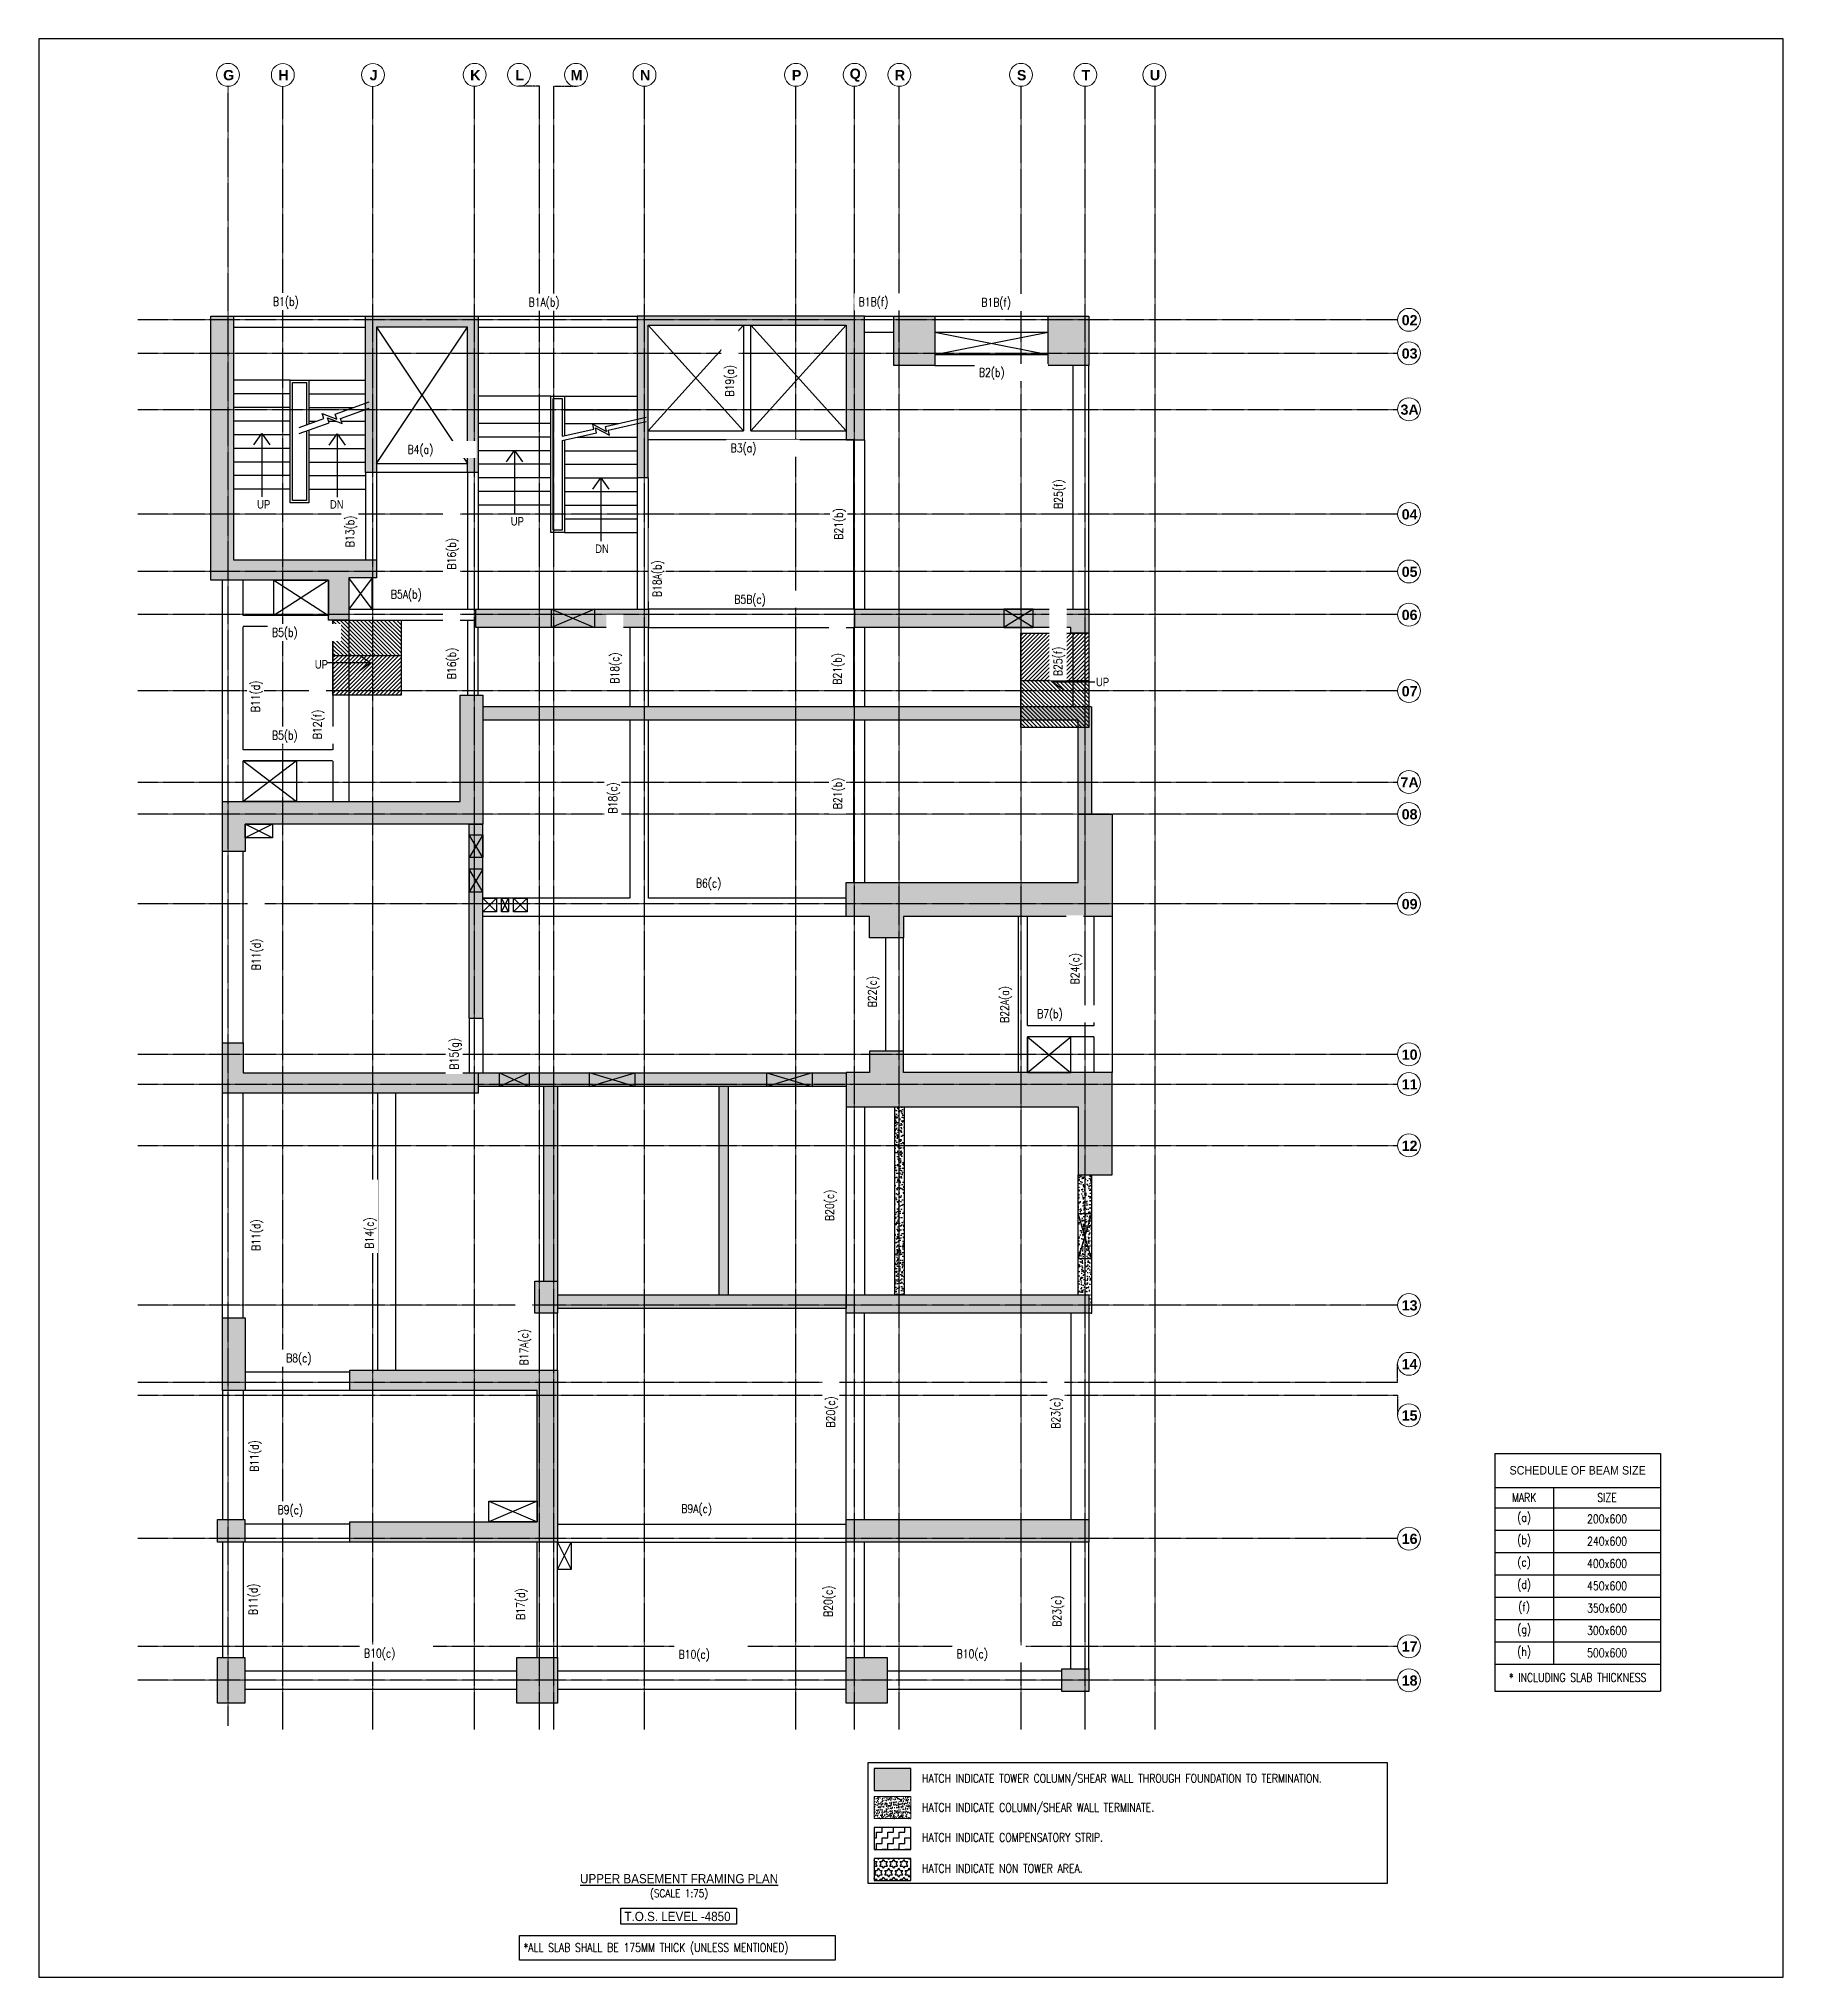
# Model space of a CAD drawing. Header units: millimetres. Extents: x 0 to 129060, y 0 to 42675.
# Drawn here: x 0 to 38411, y 0 to 42675 of the extents above; entities that cross this region are included whole.
import ezdxf
from ezdxf.enums import TextEntityAlignment as Align

# ---------------------------------------------------------------- set-up
doc = ezdxf.new("R2010")
doc.units = ezdxf.units.MM
doc.header["$PDMODE"] = 35
doc.linetypes.add('CENTER', pattern=[2, 1.25, -0.25, 0.25, -0.25])
doc.linetypes.add('HIDDEN', pattern=[0.375, 0.25, -0.125])
for name, color, linetype, lineweight in [('Boundary', 40, 'Continuous', 30), ('COL', 1, 'Continuous', 0), ('Origin', 40, 'Continuous', 30)]:
    doc.layers.add(name, color=color, linetype=linetype, lineweight=lineweight)
for name, color, linetype in [('PI-SCHEDULE', 190, 'Continuous'), ('PI_ BRACKLINE', 2, 'Continuous'), ('PI_BEAM', 3, 'Continuous'), ('PI_BEAM NO.', 4, 'Continuous'), ('PI_COLUMN & SHEAR WALL', 1, 'Continuous'), ('PI_COLUMN HATCH', 32, 'Continuous'), ('PI_CUTOUT', 140, 'Continuous'), ('PI_GRID NO.', 1, 'Continuous'), ('PI_GRIDS', 33, 'Continuous'), ('PI_HATCH', 250, 'Continuous'), ('PI_RCC BEAM', 3, 'HIDDEN'), ('PI_RETAINING WALL', 1, 'Continuous'), ('PI_RETAINING WALL HATCH', 252, 'Continuous'), ('PI_SECTION MARKING', 1, 'Continuous'), ('PI_STAIRCASE', 20, 'Continuous'), ('PI_TEXT 25', 4, 'Continuous')]:
    doc.layers.add(name, color=color, linetype=linetype)
doc.styles.add('4-PI-FRAMING PLANS$0$ROMANS', font='romans.shx', dxfattribs={"width": 0.8})
doc.styles.add('ARIAL', font='arialbd.ttf', dxfattribs={"width": 0.85})
doc.styles.add('ROMANS', font='romans.shx', dxfattribs={"width": 0.8})
doc.styles.get("Standard").update_dxf_attribs({"font": 'arial.ttf'})
doc.styles.add('TITLE', font='arial.ttf', dxfattribs={"width": 0.7})
doc.dimstyles.new('D 75', dxfattribs={"dimscale": 100, "dimtxt": 1.87, "dimasz": 1.5, "dimexe": 1, "dimexo": 0.5, "dimgap": 1, "dimtad": 1, "dimdec": 0, "dimzin": 0, "dimdsep": 46, "dimtxsty": 'ROMANS', "dimblk": 'OBLIQUE', "dimcen": 0, "dimdle": 1, "dimclrd": 256, "dimclre": 256, "dimclrt": 4, "dimadec": 0, "dimazin": 0, "dimtfac": 1, "dimtdec": 0, "dimtix": 1, "dimtmove": 0, "dimatfit": 3, "dimfxl": 1, "dimtolj": 1, "dimtzin": 0, "dimlwd": -1, "dimarcsym": 1})
pattern_1 = [(135, (-638622.36, -74928.136), (-44.194174, -44.194174), [])]
pattern_2 = [(50, (-315247.91, 116185.04), (179.315046, -15.688034), [18.75, -206.25]), (355, (-315247.91, 116185.04), (-34.68783, 188.04803), [15, -165]), (100.451444, (-315232.97, 116183.73), (144.62721, 172.36), [15.93505, -175.28553]), (46.1842, (-315247.91, 116235.04), (266.81026, -41.37975), [28.125, -309.375]), (96.635635, (-315225.68, 116231.6), (233.66553, 243.52961), [23.90257, -262.92825]), (351.18416, (-315247.91, 116235.04), (233.66564, 243.5295), [22.5, -247.5]), (21, (-315222.91, 116222.54), (149.22676, -100.65472), [18.75, -206.25]), (326, (-315222.91, 116222.54), (60.82883, 181.28751), [15, -165]), (71.451445, (-315210.48, 116214.15), (210.05559, 80.63279), [15.93505, -175.28553]), (37.5, (-315247.914, 116185.04), (3.039964, 83.223463), [0, -163, 0, -167.5, 0, -165.625]), (7.5, (-315247.91, 116185.04), (65.767384, 98.602928), [0, -95.5, 0, -159.25, 0, -63.125]), (327.5, (-315303.664, 116185.04), (133.455609, -5.638718), [0, -62.5, 0, -195, 0, -258.75]), (317.5, (-315328.66, 116185.04), (145.796542, 25.026246), [0, -81.25, 0, -129.5, 0, -183.75])]
pattern_3 = [(50, (-315247.91, 116185.04), (179.315046, -15.688034), [18.75, -206.25]), (355, (-315247.91, 116185.04), (-34.68783, 188.04803), [15, -165]), (100.451444, (-315232.97, 116183.73), (144.62721, 172.36), [15.93505, -175.28553]), (46.1842, (-315247.91, 116235.04), (266.81026, -41.37975), [28.125, -309.375]), (96.635635, (-315225.68, 116231.6), (233.66553, 243.52961), [23.90257, -262.92825]), (351.18416, (-315247.91, 116235.04), (233.66564, 243.5295), [22.5, -247.5]), (21, (-315222.91, 116222.54), (149.22676, -100.65472), [18.75, -206.25]), (326, (-315222.91, 116222.54), (60.82883, 181.28751), [15, -165]), (71.451445, (-315210.48, 116214.15), (210.05559, 80.63279), [15.93505, -175.28553]), (37.5, (-315247.914, 116185.04), (3.039964, 83.223463), [0, -163, 0, -167.5, 0, -165.625]), (7.5, (-315247.91, 116185.04), (65.767384, 98.602928), [0, -95.5, 0, -159.25, 0, -63.125]), (327.5, (-315303.664, 116185.04), (133.455609, -5.638718), [0, -62.5, 0, -195, 0, -258.75]), (317.5, (-315328.66, 116185.04), (145.796542, 25.026246), [0, -81.25, 0, -129.5, 0, -183.75])]

msp = doc.modelspace()

# ---------------------------------------------------------------- texts
at = {"layer": 'PI-SCHEDULE', "color": 1, "char_height": 187.5, "attachment_point": 5}
for s, insert, width, style in [('{\\W0.9;SCHEDULE OF BEAM SIZE}', (33884.2, 11158.7), 3454.645, 'TITLE'), ('MARK', (32704.9, 10560.1), 1096.056, 'ROMANS'), ('SIZE', (34531.4, 10560.1), 2160.339, 'ROMANS')]:
    msp.add_mtext(s, dxfattribs=dict(at, insert=insert, width=width, style=style))
at = {"layer": 'PI-SCHEDULE', "color": 4, "char_height": 187.5, "attachment_point": 5, "style": 'ROMANS'}
for s, insert, width in [('(a)', (32704.9, 10090.2), 1096.056), ('200x600', (34531.4, 10090.2), 2160.339), ('(b)', (32704.9, 9598.7), 1096.056), ('240x600', (34531.4, 9598.7), 2160.339), ('(c)', (32704.9, 9107.3), 1096.056), ('400x600', (34531.4, 9107.3), 2160.339), ('(d)', (32704.9, 8615.8), 1096.056), ('450x600', (34531.4, 8615.8), 2160.339), ('(f)', (32704.9, 8124.3), 1096.056), ('350x600', (34531.4, 8124.3), 2160.339), ('(g)', (32704.9, 7632.8), 1096.056), ('300x600', (34531.4, 7632.8), 2160.339), ('(h)', (32704.9, 7141.4), 1096.056), ('500x600', (34531.4, 7141.4), 2160.339), ('* INCLUDING SLAB THICKNESS', (33884.2, 6598.3), 3454.645)]:
    msp.add_mtext(s, dxfattribs=dict(at, insert=insert, width=width))
at = {"layer": 'PI_GRID NO.', "lineweight": 13, "style": 'ARIAL'}
for s, p in [('G', (4182.1, 41874.8)), ('H', (5387.5, 41873)), ('J', (7372.1, 41873)), ('K', (9612.1, 41874.8)), ('L', (10587.8, 41874.3)), ('M', (11843.6, 41874.3)), ('N', (13352.1, 41874)), ('P', (16686.8, 41874.8)), ('Q', (17977.1, 41874.8)), ('R', (18962.1, 41874.8)), ('S', (21642, 41874.8)), ('T', (23057.1, 41874.8)), ('U', (24576.4, 41874)), ('02', (30183.8, 36481)), ('03', (30183.8, 35746)), ('3A', (30183.8, 34510.5)), ('04', (30183.8, 32205.6)), ('05', (30183.8, 30941)), ('06', (30183.8, 29991)), ('07', (30183.8, 28311)), ('7A', (30183.8, 26306)), ('08', (30183.8, 25602.2)), ('09', (30183.8, 23626)), ('10', (30183.8, 20311)), ('11', (30183.8, 19656)), ('12', (30183.8, 18306)), ('13', (30183.8, 14791)), ('14', (30183.8, 13498.6)), ('15', (30183.8, 12365.5)), ('16', (30183.8, 9651)), ('17', (30183.8, 7281)), ('18', (30183.8, 6531))]:
    msp.add_text(s, height=225, dxfattribs=at).set_placement(p, align=Align.MIDDLE)
at = {"layer": 'PI_SECTION MARKING', "insert": (14098.9, 1989.7), "char_height": 225, "attachment_point": 5, "bg_fill": 2}
msp.add_mtext('\\A1;\\fArial|b0|i0|c0|p34;\\H0.90667x;\\L\\W0.9;UPPER BASEMENT FRAMING PLAN\\P\\Fromans.shx|c0;\\H0.82352x;\\l\\W0.85;\\C2;(SCALE 1:75)', dxfattribs=at)
at = {"layer": 'PI_STAIRCASE', "width": 0.8}
for s, p in [('UP', (4806.5, 32331.9, 0)), ('DN', (6409.3, 32330.3, 0)), ('UP', (10392.3, 31958.5, 0)), ('DN', (12250.5, 31354.4, 0)), ('UP', (6077.8, 28809.1)), ('UP', (23277.3, 28420.6))]:
    msp.add_text(s, height=187.5, dxfattribs=at).set_placement(p)
at = {"layer": 'PI_TEXT 25', "style": 'ROMANS', "width": 0.8}
for s, p in [('HATCH INDICATE TOWER COLUMN/SHEAR WALL THROUGH FOUNDATION TO TERMINATION.', (19448.8, 4284.1)), ('HATCH INDICATE COLUMN/SHEAR WALL TERMINATE.', (19448.8, 3644.3)), ('HATCH INDICATE COMPENSATORY STRIP.', (19448.8, 2983.8)), ('HATCH INDICATE NON TOWER AREA.', (19448.8, 2300.5)), ('*ALL SLAB SHALL BE 175MM THICK (UNLESS MENTIONED)', (10675.7, 560.3, 0))]:
    msp.add_text(s, height=187.5, dxfattribs=at).set_placement(p)

# ---------------------------------------------------------------- blocks, each defined once
blk = doc.blocks.new('_Oblique')
at = {"color": 0, "linetype": 'ByBlock', "lineweight": -2}
blk.add_line((-0.5, -0.5), (0.5, 0.5), dxfattribs=at)

# ---------------------------------------------------------------- hatches: boundary and pattern name
at = {"layer": 'PI_COLUMN HATCH'}
h = msp.add_hatch(color=256, dxfattribs=at)
h.dxf.hatch_style = 1
h.paths.add_polyline_path([(4287.9, 36567), (4287.9, 31207), (7437.9, 31207), (7437.9, 30807), (6827.9, 30807), (6827.9, 29877), (6377.9, 29877), (6377.9, 30757), (3787.9, 30757), (3787.9, 36567)])
h = msp.add_hatch(color=256, dxfattribs=at)
h.dxf.hatch_style = 1
h.paths.add_polyline_path([(7197.9, 33127), (7197.9, 36567), (9677.9, 36567), (9677.9, 33127), (9437.9, 33127), (9437.9, 36327), (7437.9, 36327), (7437.9, 33127)])
h = msp.add_hatch(color=256, dxfattribs=at)
h.dxf.hatch_style = 1
h.paths.add_polyline_path([(13417.9, 33017), (13417.9, 36367), (17777.9, 36367), (17777.9, 33847), (18177.9, 33847), (18177.9, 36567), (13177.9, 36567), (13177.9, 33017)])
h = msp.add_hatch(color=256, dxfattribs=at)
h.dxf.hatch_style = 1
h.paths.add_polyline_path([(18827.9, 36567), (19727.9, 36567), (19727.9, 35482), (18827.9, 35482)])
h = msp.add_hatch(color=256, dxfattribs=at)
h.dxf.hatch_style = 1
h.paths.add_polyline_path([(22222.9, 36567), (23122.9, 36567), (23122.9, 35482), (22222.9, 35482)])
h = msp.add_hatch(color=256, dxfattribs=at)
h.dxf.hatch_style = 1
h.paths.add_polyline_path([(13427.9, 29717), (9622.9, 29717), (9622.9, 30117), (13427.9, 30117)])
h = msp.add_hatch(color=256, dxfattribs=at)
h.dxf.hatch_style = 1
h.paths.add_polyline_path([(17967.9, 30117), (23122.9, 30117), (23122.9, 29587), (22722.9, 29587), (22722.9, 29717), (17967.9, 29717)])
h = msp.add_hatch(color=256, dxfattribs=at)
h.dxf.hatch_style = 1
h.paths.add_polyline_path([(4047.9, 24782), (4047.9, 25882), (9278, 25882), (9278, 28227.1), (9777.9, 28227.1), (9777.9, 25382), (4548.1, 25382), (4548.1, 24782)])
h = msp.add_hatch(color=256, dxfattribs=at)
h.dxf.hatch_style = 1
h.paths.add_polyline_path([(23632.9, 25604), (23632.9, 23353.9), (19042.9, 23353.9), (19042.9, 22884), (18292.9, 22884), (18292.9, 23353.9), (17777.9, 23353.9), (17777.9, 24103.9), (22882.9, 24103.9), (22882.9, 25604)])
h = msp.add_hatch(color=256, dxfattribs=at)
h.dxf.hatch_style = 1
h.paths.add_polyline_path([(4047.9, 20572), (4497.9, 20572), (4497.9, 19912), (9677.9, 19912), (9677.9, 19462), (4047.9, 19462)])
h = msp.add_hatch(color=256, dxfattribs=at)
h.dxf.hatch_style = 1
h.paths.add_polyline_path([(23632.9, 17663.9), (23632.9, 19913.9), (19042.9, 19913.9), (19042.9, 20380), (18292.9, 20380), (18292.9, 19913.9), (17777.9, 19913.9), (17777.9, 19163.9), (22882.9, 19163.9), (22882.9, 17663.9)])
h = msp.add_hatch(color=256, dxfattribs=at)
h.dxf.hatch_style = 1
h.paths.add_polyline_path([(10922.9, 14622), (10922.9, 15322), (11422.9, 15322), (11422.9, 14622)])
h = msp.add_hatch(color=256, dxfattribs=at)
h.dxf.hatch_style = 1
h.paths.add_polyline_path([(17777.9, 15022), (23122.9, 15022), (23122.9, 14622), (17777.9, 14622)])
h = msp.add_hatch(color=256, dxfattribs=at)
h.dxf.hatch_style = 1
h.paths.add_polyline_path([(4547.9, 12917), (4047.9, 12917), (4047.9, 14517), (4547.9, 14517)])
h = msp.add_hatch(color=256, dxfattribs=at)
h.dxf.hatch_style = 1
h.paths.add_polyline_path([(6847.9, 13367), (11422.9, 13367), (11422.9, 9577), (6847.9, 9577), (6847.9, 10027), (10972.9, 10027), (10972.9, 12917), (6847.9, 12917)])
h = msp.add_hatch(color=256, dxfattribs=at)
h.dxf.hatch_style = 1
h.paths.add_polyline_path([(3937.9, 10077), (4537.9, 10077), (4537.9, 9577), (3937.9, 9577)])
h = msp.add_hatch(color=256, dxfattribs=at)
h.dxf.hatch_style = 1
h.paths.add_polyline_path([(17777.9, 10077), (23122.9, 10077), (23122.9, 9577), (17777.9, 9577)])
h = msp.add_hatch(color=256, dxfattribs=at)
h.dxf.hatch_style = 1
h.paths.add_polyline_path([(4537.9, 7037), (4537.9, 6037), (3937.9, 6037), (3937.9, 7037)])
h = msp.add_hatch(color=256, dxfattribs=at)
h.dxf.hatch_style = 1
h.paths.add_polyline_path([(11422.9, 6037), (10522.9, 6037), (10522.9, 7037), (11422.9, 7037)])
h = msp.add_hatch(color=256, dxfattribs=at)
h.dxf.hatch_style = 1
h.paths.add_polyline_path([(18677.9, 6037), (17777.9, 6037), (17777.9, 7037), (18677.9, 7037)])
h = msp.add_hatch(color=256, dxfattribs=at)
h.dxf.hatch_style = 1
h.paths.add_polyline_path([(23122.9, 6287), (22522.9, 6287), (22522.9, 6787), (23122.9, 6787)])
msp.add_hatch(color=256, dxfattribs=at).paths.add_polyline_path([(19199.1, 4110.5), (19199.1, 4594.9), (18391.8, 4594.9), (18391.8, 4110.5)])
h = msp.add_hatch(dxfattribs=at)
h.set_pattern_fill('AR-CONC', color=256, scale=17.940131, angle=360, style=0)
h.set_pattern_definition([(50, (-2304641.65, 198834.01), (128.677418, -11.2578154), [13.4550984, -148.0060826]), (355, (-2304641.65, 198834.01), (-24.892171, 134.944256), [10.764079, -118.404866]), (100.4514445, (-2304630.93, 198833.07), (103.785246, 123.686439), [11.435074, -125.785815]), (46.1842, (-2304641.65, 198869.89), (191.464495, -29.694376), [20.182648, -222.009124]), (96.6356355, (-2304625.7, 198867.42), (167.67958, 174.758155), [17.15262, -188.678829]), (351.184164, (-2304641.65, 198869.9), (167.67958, 174.758155), [16.146118, -177.6073]), (21, (-2304623.71, 198860.92), (107.0859084, -72.2303573), [13.4550984, -148.0060826]), (326, (-2304623.71, 198860.92), (43.65109, 130.0928696), [10.764079, -118.404866]), (71.451445, (-2304614.79, 198854.9), (150.736997, 57.862512), [11.435074, -125.785815]), (37.5, (-2304641.654, 198834.01), (2.181494, 59.7215942), [0, -116.9696555, 0, -120.1988792, 0, -118.8533693]), (7.5, (-2304641.654, 198834.01), (47.1950202, 70.7579787), [0, -68.5313013, 0, -114.2786359, 0, -45.2988313]), (327.5, (-2304681.66, 198834.01), (95.7684455, -4.0463736), [0, -44.850328, 0, -139.9330235, 0, -185.680358]), (317.5, (-2304699.6, 198834.01), (104.624364, 17.9589652), [0, -58.3054265, 0, -92.9298797, 0, -131.8599645])])
h.paths.add_polyline_path([(19199.1, 3493.4), (19199.1, 3977.8), (18391.8, 3977.8), (18391.8, 3493.4)])
at = {"layer": 'PI_HATCH'}
h = msp.add_hatch(dxfattribs=at)
h.set_pattern_fill('ANSI31', color=256, scale=500, angle=90)
h.set_pattern_definition(pattern_1)
h.paths.add_polyline_path([(6827.9, 29097), (6827.9, 29877), (7977.9, 29877), (7977.9, 29097)])
h.paths.add_polyline_path([(6477.9, 29097), (6477.9, 29877), (6827.9, 29877), (6827.9, 29097)])
h = msp.add_hatch(dxfattribs=at)
h.set_pattern_fill('ANSI31', color=256, scale=500, angle=360)
h.set_pattern_definition([(45, (-638622.36, -74928.136), (-44.194174, 44.194174), [])])
h.paths.add_polyline_path([(21622.9, 28549.5), (21622.9, 29587), (22772.9, 29587), (22772.9, 28549.5)])
h.paths.add_polyline_path([(22772.9, 28549.5), (22772.9, 29587), (23122.9, 29587), (23122.9, 28549.5)])
h = msp.add_hatch(dxfattribs=at)
h.set_pattern_fill('ANSI31', color=256, scale=500, angle=360)
h.set_pattern_definition([(45, (-638622.36, -74928.136), (-44.194174, 44.194174), [])])
h.paths.add_polyline_path([(6827.9, 28227), (6827.9, 29097), (7977.9, 29097), (7977.9, 28227)])
h.paths.add_polyline_path([(6477.9, 28227), (6477.9, 29097), (6827.9, 29097), (6827.9, 28227)])
h = msp.add_hatch(dxfattribs=at)
h.set_pattern_fill('ANSI31', color=256, scale=500, angle=90)
h.set_pattern_definition(pattern_1)
h.paths.add_polyline_path([(21622.9, 27512), (21622.9, 28549.5), (22772.9, 28549.5), (22772.9, 27512)])
h.paths.add_polyline_path([(22772.9, 27512), (22772.9, 28549.5), (23122.9, 28549.5), (23122.9, 27512)])
at = {"layer": 'PI_HATCH', "lineweight": -3}
h = msp.add_hatch(dxfattribs=at)
h.set_pattern_fill('ZIGZAG', color=256, scale=1000)
h.set_pattern_definition([(0, (-682302.11, 33444.8), (125, 125), [125, -125]), (90, (-682177.11, 33444.8), (-125, 125), [125, -125])])
h.paths.add_polyline_path([(19199.1, 2810.2), (19199.1, 3294.5), (18391.8, 3294.5), (18391.8, 2810.2)])
h = msp.add_hatch(dxfattribs=at)
h.set_pattern_fill('STARS', color=256, scale=450)
h.set_pattern_definition([(0, (-502583.31, 37522.58), (0, 97.427858), [56.25, -56.25]), (60, (-502583.31, 37522.58), (-84.375, 48.713929), [56.25, -56.25]), (120, (-502555.18, 37571.29), (-84.375, -48.713929), [56.25, -56.25])])
h.paths.add_polyline_path([(19199.1, 2126.9), (19199.1, 2611.3), (18391.8, 2611.3), (18391.8, 2126.9)])
at = {"layer": 'PI_RETAINING WALL HATCH'}
h = msp.add_hatch(dxfattribs=at)
h.set_pattern_fill('AR-CONC', color=256, scale=25)
h.set_pattern_definition(pattern_2)
h.paths.add_polyline_path([(9477.9, 21112), (9477.9, 25382), (9777.9, 25382), (9777.9, 21112)])
h = msp.add_hatch(dxfattribs=at)
h.set_pattern_fill('AR-CONC', color=256, scale=25)
h.set_pattern_definition(pattern_3)
h.paths.add_polyline_path([(9677.9, 19612), (9677.9, 19912), (17777.9, 19912), (17777.9, 19612), (15182.9, 19612), (14982.9, 19612), (11422.9, 19612), (11122.9, 19612)])
h = msp.add_hatch(dxfattribs=at)
h.set_pattern_fill('AR-CONC', color=256, scale=25)
h.set_pattern_definition(pattern_3)
h.paths.add_polyline_path([(11122.9, 19612), (11122.9, 15322), (11422.9, 15322), (11422.9, 19612)])
h = msp.add_hatch(dxfattribs=at)
h.set_pattern_fill('AR-CONC', color=256, scale=25)
h.set_pattern_definition(pattern_3)
h.paths.add_polyline_path([(14982.9, 19612), (14982.9, 15022), (15182.9, 15022), (15182.9, 19612)])
h = msp.add_hatch(dxfattribs=at)
h.set_pattern_fill('AR-CONC', color=256, scale=25)
h.set_pattern_definition(pattern_3)
h.paths.add_polyline_path([(18852.9, 15022), (18852.9, 19163.9), (19052.9, 19163.9), (19052.9, 15022)])
h = msp.add_hatch(dxfattribs=at)
h.set_pattern_fill('AR-CONC', color=256, scale=25)
h.set_pattern_definition(pattern_3)
h.paths.add_polyline_path([(22882.9, 17663.9), (23182.9, 17663.9), (23182.9, 14622), (23122.9, 14622), (23122.9, 15022), (22882.9, 15022)])
h = msp.add_hatch(dxfattribs=at)
h.set_pattern_fill('AR-CONC', color=256, scale=25)
h.set_pattern_definition(pattern_3)
h.paths.add_polyline_path([(11422.9, 14722), (11422.9, 15022), (14982.9, 15022), (15182.9, 15022), (17777.9, 15022), (17777.9, 14722)])

# ---------------------------------------------------------------- linework, layer by layer
at = {"layer": 'COL', "linetype": 'HIDDEN', "ltscale": 0.75}
msp.add_lwpolyline([(18391.8, 3493.4), (19199.1, 3493.4), (19199.1, 3977.8), (18391.8, 3977.8)], close=True, dxfattribs=at)
at = {"layer": 'Origin'}
msp.add_point((13337.9, 18312), dxfattribs=at)
at = {"layer": 'PI-SCHEDULE'}
for p, q in [((32057.8, 11533.1), (35710.7, 11533.1)), ((32057.8, 11533.1), (32057.8, 6300.9)), ((35710.7, 11533.1), (35710.7, 6300.9)), ((32057.8, 10784.2), (35710.7, 10784.2)), ((33352.1, 10784.2), (33352.1, 6895.6)), ((32057.8, 10336), (35710.7, 10336)), ((32057.8, 9844.5), (35710.7, 9844.5)), ((32057.8, 9353), (35710.7, 9353)), ((32057.8, 8861.5), (35710.7, 8861.5)), ((32057.8, 8370.1), (35710.7, 8370.1)), ((32057.8, 7878.6), (35710.7, 7878.6)), ((32057.8, 7387.1), (35710.7, 7387.1)), ((32057.8, 6895.6), (35710.7, 6895.6)), ((32057.8, 6300.9), (35710.7, 6300.9))]:
    msp.add_line(p, q, dxfattribs=at)
at = {"layer": 'PI_ BRACKLINE'}
for points in [[(5736.7, 34120), (6279.3, 34317.5), (6241, 34422.7), (6565.4, 34300.3), (6526.4, 34407.4), (7276.7, 34680.4)], [(5736.7, 33983.6), (6395.5, 34223.4), (6357.2, 34328.6), (6681.7, 34206.3), (6642.7, 34313.3), (7276.7, 34544)], [(11527.8, 33923.6), (12222.4, 34081.8), (12197.6, 34191), (12504.2, 34028.9), (12479, 34140.1), (13371.5, 34343.7)], [(11527.9, 33830.5), (12282.5, 34002.4), (12257.7, 34111.6), (12564.3, 33949.5), (12539.1, 34060.6), (13371.5, 34250.6)]]:
    msp.add_lwpolyline(points, dxfattribs=at)
at = {"layer": 'PI_BEAM'}
for p, q in [((4287.9, 36567), (7197.9, 36567)), ((4287.9, 36327), (7197.9, 36327)), ((9677.9, 36567), (13177.9, 36567)), ((9677.9, 36327), (13177.9, 36327)), ((15517.9, 36367), (15517.9, 34047)), ((15677.9, 34047), (15677.9, 36367)), ((18177.9, 36567), (18827.9, 36567)), ((19727.9, 36567), (22223.9, 36567)), ((19727.9, 36217), (22223.9, 36217)), ((19727.9, 35722), (22222.9, 35722)), ((23122.9, 30117), (23122.9, 35482)), ((13417.9, 34047), (15517.9, 34047)), ((15677.9, 34047), (17777.9, 34047)), ((7437.9, 33327), (9437.9, 33327)), ((7197.9, 33127), (7197.9, 32757)), ((9677.9, 33127), (9677.9, 32407)), ((13177.9, 33017), (13177.9, 31807)), ((4047.9, 25882), (4047.9, 30757)), ((23122.9, 29587), (23122.9, 27977)), ((4047.9, 20572), (4047.9, 24782)), ((23632.9, 23353.9), (23632.9, 19913.9)), ((21772.9, 19913.9), (21772.9, 20702)), ((4047.9, 14517), (4047.9, 19462)), ((23122.9, 14622), (23122.9, 10077)), ((4047.9, 12917), (4047.9, 10077)), ((4047.9, 9577), (4047.9, 7037)), ((23122.9, 6787), (23122.9, 9577)), ((10522.9, 6337), (4537.9, 6337)), ((17777.9, 6337), (11422.9, 6337)), ((22522.9, 6337), (18677.9, 6337))]:
    msp.add_line(p, q, dxfattribs=at)
at = {"layer": 'PI_COLUMN & SHEAR WALL'}
for points in [[(4287.9, 36567), (4287.9, 31207), (7437.9, 31207), (7437.9, 30807), (6827.9, 30807), (6827.9, 29877), (6377.9, 29877), (6377.9, 30757), (3787.9, 30757), (3787.9, 36567)], [(7197.9, 33127), (7197.9, 36567), (9677.9, 36567), (9677.9, 33127), (9437.9, 33127), (9437.9, 36327), (7437.9, 36327), (7437.9, 33127), (7197.9, 33127)], [(13417.9, 33017), (13417.9, 36367), (17777.9, 36367), (17777.9, 33847), (18177.9, 33847), (18177.9, 36567), (13177.9, 36567), (13177.9, 33017), (13417.9, 33017)], [(18827.9, 36567), (19727.9, 36567), (19727.9, 35482), (18827.9, 35482)], [(22222.9, 36567), (23122.9, 36567), (23122.9, 35482), (22222.9, 35482)], [(13427.9, 29717), (9622.9, 29717), (9622.9, 30117), (13427.9, 30117)], [(17967.9, 30117), (23122.9, 30117), (23122.9, 29587), (22722.9, 29587), (22722.9, 29717), (17967.9, 29717), (17967.9, 30117)], [(9278, 28227.1), (9777.9, 28227.1), (9777.9, 25382), (4548.1, 25382), (4548.1, 24782), (4047.9, 24782), (4047.9, 25882), (9278, 25882)], [(23632.9, 25604), (23632.9, 23353.9), (19042.9, 23353.9), (19042.9, 22884), (18292.9, 22884), (18292.9, 23353.9), (17777.9, 23353.9), (17777.9, 24103.9), (22882.9, 24103.9), (22882.9, 25604), (23122.9, 25604)], [(4047.9, 20572), (4497.9, 20572), (4497.9, 19912), (9677.9, 19912), (9677.9, 19462), (4047.9, 19462), (4047.9, 20572)], [(23632.9, 17965.9), (23632.9, 19913.9), (19042.9, 19913.9), (19042.9, 20384), (18292.9, 20384), (18292.9, 19913.9), (17777.9, 19913.9), (17777.9, 19163.9), (22882.9, 19163.9), (22882.9, 17663.9), (23632.9, 17663.9)], [(10922.9, 14622), (10922.9, 15322), (11422.9, 15322), (11422.9, 14622)], [(17777.9, 15022), (23122.9, 15022), (23122.9, 14622), (17777.9, 14622)], [(4547.9, 12917), (4047.9, 12917), (4047.9, 14517), (4547.9, 14517)], [(6847.9, 13367), (11422.9, 13367), (11422.9, 9577), (6847.9, 9577), (6847.9, 10027), (10972.9, 10027), (10972.9, 12917), (6847.9, 12917), (6847.9, 13317)], [(3937.9, 10077), (4537.9, 10077), (4537.9, 9577), (3937.9, 9577)], [(17777.9, 10077), (23122.9, 10077), (23122.9, 9577), (17777.9, 9577)], [(11422.9, 6037), (10522.9, 6037), (10522.9, 7037), (11422.9, 7037)], [(18677.9, 6037), (17777.9, 6037), (17777.9, 7037), (18677.9, 7037)], [(23122.9, 6287), (22522.9, 6287), (22522.9, 6787), (23122.9, 6787)], [(18391.8, 4110.5), (19199.1, 4110.5), (19199.1, 4594.9), (18391.8, 4594.9)], [(18391.8, 2810.2), (19199.1, 2810.2), (19199.1, 3294.5), (18391.8, 3294.5)], [(18391.8, 2126.9), (19199.1, 2126.9), (19199.1, 2611.3), (18391.8, 2611.3)]]:
    msp.add_lwpolyline(points, close=True, dxfattribs=at)
at = {"layer": 'PI_COLUMN & SHEAR WALL', "elevation": 0}
msp.add_lwpolyline([(4537.9, 7037), (4537.9, 6037), (3937.9, 6037), (3937.9, 7037)], close=True, dxfattribs=at)
at = {"layer": 'PI_CUTOUT'}
for p, q in [((7437.9, 36327), (9437.9, 33327)), ((7437.9, 33327), (9437.9, 36327)), ((15517.9, 36367), (13417.9, 34047)), ((13417.9, 36367), (15517.9, 34047)), ((15677.9, 34047), (17777.9, 36367)), ((15677.9, 36367), (17777.9, 34047)), ((19727.9, 35722), (22222.9, 36216.8)), ((19728, 36217), (22223.9, 35722)), ((5177.9, 30757), (6377.9, 29977)), ((6377.9, 30757), (5177.9, 29977)), ((21772.9, 19913.9), (22722.5, 20702)), ((21772.9, 20702), (22722.5, 19912, 0)), ((11422.9, 8977), (11722.9, 9577)), ((11422.9, 9577), (11722.9, 8977))]:
    msp.add_line(p, q, dxfattribs=at)
at = {"layer": 'PI_CUTOUT', "lineweight": -3}
for p, q in [((7337.9, 30117), (6827.9, 30807)), ((7337.9, 30807), (6827.9, 30117)), ((12237.5, 30117), (11287.5, 29717)), ((11287.5, 30117), (12237.5, 29717)), ((21897.6, 30117), (21247.6, 29717)), ((21897.6, 29717), (21247.6, 30117)), ((5673, 26782), (4497.9, 25882)), ((4497.9, 26782), (5673, 25882)), ((5147.9, 25082), (4547.9, 25382)), ((5147.9, 25382), (4548.1, 25082)), ((9777.9, 24652), (9477.9, 25152)), ((9777.9, 25152), (9477.9, 24652)), ((9777.9, 23892.1), (9477.9, 24392.1)), ((9777.9, 24392.1), (9477.9, 23892.1)), ((10077.9, 23752), (9777.9, 23452)), ((10077.9, 23452), (9777.9, 23752)), ((10192.4, 23452, 0), (10342.4, 23752, 0)), ((10342.4, 23452, 0), (10192.4, 23752, 0)), ((10451.9, 23452, 0), (10751.9, 23752, 0)), ((10751.9, 23452, 0), (10451.9, 23752, 0)), ((10148.2, 19912), (10798.2, 19612)), ((10798.2, 19912), (10148.2, 19612)), ((12122.9, 19612), (13122.9, 19912)), ((13122.9, 19612), (12122.9, 19912)), ((17027.9, 19912, 0), (16027.9, 19612, 0)), ((16027.9, 19912, 0), (17027.9, 19612)), ((23182.9, 16812), (22882.9, 15812)), ((23182.9, 15812), (22882.9, 16812)), ((10972.9, 10477), (9912.9, 10027)), ((9912.9, 10477), (10972.9, 10027))]:
    msp.add_line(p, q, dxfattribs=at)
for points in [[(6827.9, 30117), (7337.9, 30117), (7337.9, 30807), (6827.9, 30807)], [(11287.5, 30117), (12237.5, 30117), (12237.5, 29717), (11287.5, 29717)], [(21247.6, 29717), (21897.6, 29717), (21897.6, 30117), (21247.6, 30117)], [(5673, 25882), (4497.9, 25882), (4497.9, 26782), (5673, 26782)], [(5147.9, 25082), (4548.1, 25082), (4548.1, 25382), (5147.9, 25382)], [(9477.9, 25152), (9777.9, 25152), (9777.9, 24652), (9477.9, 24652)], [(9777.9, 24392.1), (9477.9, 24392.1), (9477.9, 23892.1), (9777.9, 23892.1)], [(10077.9, 23452), (9777.9, 23452), (9777.9, 23752), (10077.9, 23752)], [(22722.5, 20702), (21772.9, 20702), (21772.9, 19913.9), (22722.5, 19913.9)], [(10148.2, 19912), (10798.2, 19912), (10798.2, 19612), (10148.2, 19612)], [(12122.9, 19912), (13122.9, 19912), (13122.9, 19612), (12122.9, 19612)], [(16027.9, 19912), (17027.9, 19912), (17027.9, 19612), (16027.9, 19612)], [(23182.9, 15812), (22882.9, 15812), (22882.9, 16812), (23182.9, 16812)], [(9912.9, 10477), (10972.9, 10477), (10972.9, 10027), (9912.9, 10027)]]:
    msp.add_lwpolyline(points, close=True, dxfattribs=at)
at = {"layer": 'PI_CUTOUT', "lineweight": -3, "elevation": 0}
for points in [[(10342.4, 23452), (10192.4, 23452), (10192.4, 23752), (10342.4, 23752)], [(10451.9, 23752), (10751.9, 23752), (10751.9, 23452), (10451.9, 23452)]]:
    msp.add_lwpolyline(points, close=True, dxfattribs=at)
at = {"layer": 'PI_CUTOUT'}
msp.add_lwpolyline([(11422.9, 9577), (11722.9, 9577), (11722.9, 8977), (11422.9, 8977)], close=True, dxfattribs=at)
at = {"layer": 'PI_GRID NO.', "lineweight": 13}
for centre in [(4167.9, 41880.8), (5373.3, 41879), (7357.9, 41879), (9597.9, 41880.8), (10573.6, 41880.3), (11829.4, 41880.3), (13337.9, 41880), (16672.6, 41880.8), (17962.9, 41880.8), (18947.9, 41880.8), (21627.9, 41880.8), (23042.9, 41880.8), (24562.2, 41880), (30169.6, 36487), (30169.6, 35752), (30169.6, 34516.5), (30169.6, 32211.6), (30169.6, 30947), (30169.6, 29997), (30169.6, 28317), (30169.6, 26312), (30169.6, 25608.2), (30169.6, 23632), (30169.6, 20317), (30169.6, 19662), (30169.6, 18312), (30169.6, 14797), (30169.6, 13504.6), (30169.6, 12371.5), (30169.6, 9657), (30169.6, 7287), (30169.6, 6537)]:
    msp.add_circle(centre, 252, dxfattribs=at)
at = {"layer": 'PI_GRIDS', "linetype": 'CENTER'}
for p, q in [((4167.9, 5535.2), (4167.9, 41628.8)), ((5373.3, 5455.4), (5373.3, 41628.8)), ((7357.9, 5455.4), (7357.9, 41628.8)), ((9597.9, 5455.4), (9597.9, 41628.8)), ((11023.3, 5455.4), (11023.3, 41628.8)), ((11342.9, 5455.4), (11342.9, 41628.8)), ((13337.9, 5455.4), (13337.9, 41628.8)), ((16672.6, 5455.4), (16672.6, 41628.8)), ((17962.9, 5455.4), (17962.9, 41628.8)), ((18947.9, 5455.4), (18947.9, 41628.8)), ((21627.9, 5455.4), (21627.9, 41628.8)), ((23042.9, 5455.4), (23042.9, 41628.8)), ((24582.9, 5455.4), (24582.9, 41628.8)), ((29917.6, 36487), (2183.5, 36487)), ((2183.5, 35752), (29917.6, 35752)), ((2183.5, 34516.5), (29917.6, 34516.5)), ((29917.6, 32211.6), (2183.5, 32211.6)), ((29917.6, 30947), (2183.5, 30947)), ((29917.6, 29997), (2183.5, 29997)), ((29917.6, 28317), (2183.5, 28317)), ((2183.5, 26312), (29917.6, 26312)), ((29917.6, 25602), (2183.5, 25602)), ((29917.6, 23632), (2183.5, 23632)), ((29917.6, 20317), (2183.5, 20317)), ((2183.5, 19662), (29917.6, 19662)), ((2183.5, 18312), (29917.6, 18312)), ((29917.6, 14797), (2183.5, 14797)), ((29917.6, 13092), (2183.5, 13092)), ((2183.5, 12812), (29917.6, 12812)), ((29917.6, 9657), (2183.5, 9657)), ((2183.5, 7287), (29917.6, 7287)), ((29917.6, 6537), (2183.5, 6537))]:
    msp.add_line(p, q, dxfattribs=at)
at = {"layer": 'PI_GRIDS', "linetype": 'CENTER', "ltscale": 0.75}
for p, q in [((11023.3, 41628.3), (10573.6, 41628.3)), ((11342.9, 41628.3), (11829.4, 41628.3)), ((29917.6, 13092), (29917.6, 13504.6)), ((29917.6, 12812), (29917.6, 12371.5))]:
    msp.add_line(p, q, dxfattribs=at)
at = {"layer": 'PI_HATCH'}
for p, q in [((6477.9, 29097), (7977.9, 29097)), ((21622.9, 28549.5), (23122.9, 28549.5))]:
    msp.add_line(p, q, dxfattribs=at)
for points in [[(7977.9, 28227), (6477.9, 28227), (6477.9, 29877), (7977.9, 29877)], [(21622.9, 29587), (23122.9, 29587), (23122.9, 27512), (21622.9, 27512)]]:
    msp.add_lwpolyline(points, close=True, dxfattribs=at)
at = {"layer": 'PI_RCC BEAM', "ltscale": 0.75}
for p, q in [((18177.9, 36217), (18827.9, 36217)), ((19727.9, 35482), (22223.9, 35482)), ((22772.9, 30117), (22772.9, 35482)), ((17937.9, 33847), (13417.9, 33847)), ((17937.9, 33847), (17938, 30117)), ((18177.9, 33847), (18178, 30117)), ((7437.9, 33127), (7437.9, 31207)), ((9437.9, 33127), (7437.9, 33127)), ((9437.9, 33127), (9437.9, 30117)), ((13417.9, 33017), (13417.9, 30117)), ((7197.9, 32757), (7197.9, 31207)), ((9677.9, 32407), (9677.9, 30117)), ((13177.9, 31807), (13177.9, 30117)), ((4497.9, 29977), (4497.9, 30757)), ((6377.9, 29977), (4497.9, 29977)), ((6477.9, 29877), (6477.9, 27022)), ((6827.9, 30117), (9622.9, 30117)), ((6827.9, 29877), (6827.9, 25882)), ((6827.9, 29877), (9622.9, 29877)), ((9437.9, 29877), (9437.9, 28228.1)), ((17967.9, 30117), (13427.9, 30117)), ((4497.9, 27022), (4497.9, 29737)), ((6477.9, 29737), (4497.9, 29737)), ((9677.9, 28228.1), (9677.9, 29717)), ((13017.9, 29717), (13017.9, 27977)), ((13417.9, 29717), (13417.9, 27977)), ((13427.9, 29717), (17967.9, 29717)), ((17937.9, 29717), (17937.9, 27977)), ((18177.9, 29717), (18177.9, 27977)), ((22772.9, 27977), (22772.9, 29587)), ((13017.9, 27677), (13017.9, 23753.9)), ((13417.9, 27677), (13417.9, 23753.9)), ((17937.9, 27677), (17938, 24103.9)), ((18177.9, 27677), (18178, 24103.9)), ((4497.9, 25882), (4497.9, 26782)), ((6477.9, 26782), (4497.9, 26782)), ((6477.9, 26782), (6477.9, 25882)), ((4497.9, 20572), (4497.9, 24782)), ((13017.9, 23753.9), (9777.9, 23753.9)), ((17777.9, 23753.9), (13417.9, 23753.9)), ((17777.9, 23353.9), (9777.9, 23353.9)), ((21572.9, 19913.9), (21572.9, 23353.9)), ((21772.9, 20942), (21772.9, 23353.9)), ((23232.9, 23353.9), (23232.9, 20942)), ((18642.9, 22882), (18642.9, 20382)), ((19042.9, 20382), (19042.9, 22882)), ((9477.9, 21112, 0), (9477.9, 19912)), ((9777.9, 21112, 0), (9777.9, 19912)), ((23232.9, 20942), (21772.9, 20942)), ((23232.9, 20702), (21772.9, 20702)), ((23232.9, 20702), (23232.9, 19913.9)), ((4497.9, 14517), (4497.9, 19462)), ((7455.4, 19462), (7455.4, 13367)), ((7855.4, 19462), (7855.4, 13367)), ((17777.9, 19163.9), (17777.9, 15022)), ((18177.9, 19163.9), (18177.9, 15022)), ((11022.9, 13367), (11022.9, 14622)), ((11422.9, 13367), (11422.9, 14622)), ((17777.9, 10077), (17777.9, 14622)), ((18177.9, 10077), (18177.9, 14622)), ((22722.9, 14622), (22722.9, 10077)), ((6847.9, 13317), (4547.9, 13317)), ((4497.9, 12917), (4497.9, 10077)), ((6847.9, 12917), (4547.9, 12917)), ((6847.9, 9977), (4537.9, 9977)), ((11422.9, 9977), (17777.9, 9977)), ((4497.9, 9577), (4497.9, 7037)), ((6847.9, 9577), (4537.9, 9577)), ((10972.9, 7037), (10972.9, 9577)), ((11422.9, 7037), (11422.9, 9577)), ((11422.9, 9577), (17777.9, 9577)), ((17777.9, 7037), (17777.9, 9577)), ((18177.9, 7037), (18177.9, 9577)), ((22722.9, 6787), (22722.9, 9577)), ((10522.9, 6737), (4538.8, 6737)), ((17778.8, 6737), (11423.8, 6737)), ((22523.8, 6737), (18677.9, 6737))]:
    msp.add_line(p, q, dxfattribs=at)
at = {"layer": 'PI_RETAINING WALL', "linetype": 'HIDDEN', "ltscale": 0.75}
for p, q in [((9777.9, 27977), (23182.9, 27977, 0)), ((23182.9, 27977), (23182.9, 25604)), ((22882.9, 27677, 0), (9777.9, 27677)), ((22882.9, 25604), (22882.9, 27677)), ((9477.9, 21112, 0), (9477.9, 25382, 0)), ((9777.9, 21112, 0), (9777.9, 25382, 0)), ((9677.9, 19912), (17777.9, 19912)), ((9677.9, 19912), (9677.9, 19612)), ((17777.9, 19912), (17777.9, 19612)), ((17777.9, 19612), (9677.9, 19612)), ((11122.9, 15322, 0), (11122.9, 19612, 0)), ((11422.9, 19612, 0), (11422.9, 15322, 0)), ((14982.9, 15022, 0), (14982.9, 19612, 0)), ((15182.9, 19612, 0), (15182.9, 15022, 0)), ((11122.9, 15322, 0), (11422.9, 15322, 0)), ((11422.9, 15022, 0), (17777.9, 15022, 0)), ((11422.9, 15022, 0), (11422.9, 14722, 0)), ((17777.9, 15022, 0), (17777.9, 14722, 0)), ((17777.9, 14722, 0), (11422.9, 14722, 0))]:
    msp.add_line(p, q, dxfattribs=at)
at = {"layer": 'PI_RETAINING WALL', "lineweight": -3, "ltscale": 0.75}
for p, q in [((9777.9, 27977), (9777.9, 27677)), ((9477.9, 25382, 0), (9777.9, 25382, 0)), ((22882.9, 25604), (23182.9, 25604))]:
    msp.add_line(p, q, dxfattribs=at)
at = {"layer": 'PI_RETAINING WALL', "ltscale": 0.75}
msp.add_line((9477.9, 21112, 0), (9777.9, 21112, 0), dxfattribs=at)
at = {"layer": 'PI_RETAINING WALL', "linetype": 'HIDDEN', "ltscale": 0.75}
msp.add_lwpolyline([(19052.9, 15022), (18852.9, 15022), (18852.9, 19163.9), (19052.9, 19163.9)], close=True, dxfattribs=at)
msp.add_lwpolyline([(22882.9, 15022), (22882.9, 17663.9), (23182.9, 17663.9), (23182.9, 14622), (23122.9, 14622)], dxfattribs=at)
at = {"layer": 'PI_SECTION MARKING', "elevation": 0}
for points in [[(18259.1, 4727.7), (29690.4, 4727.7), (29690.4, 2060.3), (18259.1, 2060.3)], [(10588.6, 916.7), (17538, 916.7), (17538, 374.7), (10588.6, 374.7)]]:
    msp.add_lwpolyline(points, close=True, dxfattribs=at)
at = {"layer": 'PI_STAIRCASE'}
for p, q in [((5537.9, 35157), (4287.9, 35157)), ((5947.9, 35157), (7197.9, 35157)), ((5537.9, 34857), (4287.9, 34857)), ((5947.9, 34857), (7197.9, 34857)), ((11277.9, 34807), (9677.9, 34807)), ((11577.9, 34807), (13177.9, 34807)), ((5537.9, 34557), (4287.9, 34557)), ((5537.9, 34257), (4287.9, 34257)), ((5947.9, 34557), (6937.4, 34557)), ((5947.9, 34257), (6113.1, 34257)), ((6383.3, 34257), (6547.2, 34257)), ((6663.2, 34257), (7197.9, 34257)), ((11277.9, 34507), (9677.9, 34507)), ((11277.9, 34207), (9677.9, 34207)), ((11577.9, 34507), (13177.9, 34507)), ((11577.9, 34207), (12772.3, 34207)), ((5537.9, 33957), (4287.9, 33957)), ((5947.9, 33957), (7197.9, 33957)), ((11863.7, 33907), (13177.9, 33907)), ((5537.9, 33657), (4287.9, 33657)), ((5537.9, 33357), (4287.9, 33357)), ((5947.9, 33657), (7197.9, 33657)), ((5947.9, 33357), (7197.9, 33357)), ((11577.9, 33607), (13177.9, 33607)), ((11577.9, 33307), (13177.9, 33307)), ((5537.9, 33057), (4287.9, 33057)), ((11277.9, 33007), (9677.9, 33007)), ((11577.9, 33007), (13177.9, 33007)), ((5537.9, 32757), (4287.9, 32757)), ((11277.9, 32707), (9677.9, 32707)), ((11577.9, 32707), (13177.9, 32707)), ((11277.9, 32407), (9677.9, 32407)), ((11577.9, 32407), (13177.9, 32407)), ((11577.9, 32107), (13177.9, 32107)), ((11577.9, 31807), (13177.9, 31807))]:
    msp.add_line(p, q, dxfattribs=at)
for points in [[(5947.9, 34060.5), (5947.9, 32457), (5537.9, 32457), (5537.9, 35157), (5947.9, 35157), (5947.9, 34196.9)], [(5897.9, 34042.3), (5897.9, 32507), (5587.9, 32507), (5587.9, 35107), (5897.9, 35107), (5897.9, 34178.7)], [(11577.9, 33841.9), (11577.9, 31807), (11277.9, 31807), (11277.9, 34807), (11577.9, 34807), (11577.9, 33935)], [(11527.9, 33830.5), (11527.9, 31857), (11327.9, 31857), (11327.9, 34757), (11527.9, 34757), (11527.9, 33923.6)]]:
    msp.add_lwpolyline(points, dxfattribs=at)

msp.set_redraw_order([(e.dxf.handle, doc.entitydb.next_handle()) for e in msp.query("TEXT MTEXT ATTDEF DIMENSION ARC_DIMENSION")])  # texts and dimensions are drawn at this point

# ---------------------------------------------------------------- leaders
at = {"layer": 'PI_STAIRCASE'}
for points, override in [([(4912.9, 33986.4), (4912.9, 32592.9)], {"dimscale": 1, "dimasz": 250, "dimtad": 0, "dimclrd": 256, "dimldrblk": 'Open90', "dimfxl": 0.0625, "dimfxlon": 1}), ([(6572.9, 33978.4), (6572.9, 32584.9)], {"dimscale": 1, "dimasz": 250, "dimtad": 0, "dimldrblk": 'Open90', "dimfxl": 0.0625, "dimfxlon": 1}), ([(10477.9, 33608.3), (10477.9, 32214.8)], {"dimscale": 1, "dimasz": 250, "dimtad": 0, "dimldrblk": 'Open90', "dimfxl": 0.0625, "dimfxlon": 1}), ([(12377.9, 33007), (12377.9, 31613.5)], {"dimscale": 1, "dimasz": 250, "dimtad": 0, "dimldrblk": 'Open90', "dimfxl": 0.0625, "dimfxlon": 1}), ([(7304.2, 28933.2), (6360.3, 28933.2)], {"dimscale": 1, "dimasz": 250, "dimtad": 0, "dimclrd": 256, "dimldrblk": 'Open90', "dimfxl": 0.0625, "dimfxlon": 1}), ([(22309.8, 28521.5), (23253.7, 28521.5)], {"dimscale": 1, "dimasz": 250, "dimtad": 0, "dimldrblk": 'Open90', "dimfxl": 0.0625, "dimfxlon": 1})]:
    msp.add_leader(points, dimstyle='D 75', override=override, dxfattribs=at)

# ---------------------------------------------------------------- next in the draw order: texts
at = {"layer": 'PI_BEAM NO.', "char_height": 187.5, "width": 1424.414, "attachment_point": 1, "style": '4-PI-FRAMING PLANS$0$ROMANS', "bg_fill": 2}
for s, insert in [('\\A1;{\\C1;B1}(b) ', (5157.2, 36982.9)), ('\\A1;{\\C1;B1A}(b) ', (10784.3, 36969.3)), ('\\A1;\\C1;B1B\\C256;(f) ', (18052.4, 36977)), ('\\A1;\\C1;B1B\\C256;(f) ', (20751.1, 36965.3)), ('\\A1;{\\C1;B2}(b) ', (20700.2, 35423)), ('\\A1;\\C1;B4\\C256;(a) ', (8119.8, 33727.5)), ('\\A1;\\C1;B3\\C256;(a) ', (15234.4, 33758.8)), ('\\A1;\\C1;B5A\\C256;(b) ', (7751.5, 30539.6)), ('\\A1;\\C1;B5B\\C256;(c) ', (15313, 30428.4)), ('\\A1;\\C1;B5\\C256;(b) ', (5133.6, 29699)), ('\\A1;\\C1;B6\\C256;(c) ', (14468.2, 24179.5)), ('\\A1;{\\C1;B7}(b) ', (21981.7, 21303.9)), ('\\A1;\\C1;B8\\C256;(c) ', (5445.9, 13725.2)), ('\\A1;\\C1;B9\\C256;(c) ', (5259.6, 10384.5)), ('\\A1;\\C1;B9A\\C256;(c) ', (14147.6, 10409.8)), ('\\A1;\\C1;B10\\C256;(c) ', (7161, 7226.7)), ('\\A1;\\C1;B10\\C256;(c) ', (14087.6, 7202.6)), ('\\A1;\\C1;B10\\C256;(c) ', (20209.3, 7212.6))]:
    msp.add_mtext(s, dxfattribs=dict(at, insert=insert))
at = {"layer": 'PI_BEAM NO.', "char_height": 187.5, "width": 1424.414, "attachment_point": 1, "rotation": 90, "style": '4-PI-FRAMING PLANS$0$ROMANS', "bg_fill": 2}
for s, insert in [('\\A1;\\C1;B19\\C256;(a) ', (15120, 34797.7)), ('\\A1;\\C1;B25\\C256;(f) ', (22356.1, 32324.3)), ('\\A1;\\C1;B13\\C256;(b) ', (6758.4, 31482.4)), ('\\A1;\\C1;B21\\C256;(b) ', (17518.7, 31646.2)), ('\\A1;\\C1;B16\\C256;(b) ', (8996.8, 30989.1)), ('\\A1;\\C1;B18A\\C256;(b) ', (13521.7, 30383.1)), ('\\A1;\\C1;B18\\C256;(c) ', (12588.8, 28476.7)), ('\\A1;\\C1;B21\\C256;(b) ', (17490.8, 28455.2)), ('\\A1;\\C1;B25\\C256;(f) ', (22348.1, 28643.3)), ('\\A1;\\C1;B12\\C256;(f) ', (6040.7, 27254.3)), ('\\A1;\\C1;B18\\C256;(c) ', (12546.9, 25618.3)), ('\\A1;\\C1;B21\\C256;(b) ', (17495.3, 25713.1)), ('\\A1;\\C1;B11\\C256;(d) ', (4693.8, 22168.3)), ('\\A1;\\C1;B24\\C256;(c) ', (22721.3, 21857.3)), ('\\A1;\\C1;B22\\C256;(c) ', (18259.4, 21353)), ('\\A1;\\C1;B22A\\C256;(a) ', (21172.4, 21009)), ('\\A1;\\C1;B15\\C256;(g) ', (9054.4, 19980.6, 0)), ('\\A1;\\C1;B20\\C256;(c) ', (17321.9, 16647.8)), ('\\A1;\\C1;B11\\C256;(d) ', (4690.3, 15988.9)), ('\\A1;\\C1;B14\\C256;(c) ', (7186.4, 16037.9)), ('\\A1;\\C1;B17A\\C256;(c) ', (10589.7, 13467.8)), ('\\A1;\\C1;B20\\C256;(c) ', (17343.7, 12100.5)), ('\\A1;\\C1;B23\\C256;(c) ', (22300.8, 12074.1)), ('\\A1;\\C1;B11\\C256;(d) ', (4652.4, 11127.9)), ('\\A1;\\C1;B11\\C256;(d) ', (4626.5, 7972.4)), ('\\A1;\\C1;B20\\C256;(c) ', (17289.6, 7931.7)), ('\\A1;\\C1;B17\\C256;(d) ', (10517.3, 7866.2)), ('\\A1;\\C1;B23\\C256;(c) ', (22325.9, 7715.3))]:
    msp.add_mtext(s, dxfattribs=dict(at, insert=insert))
at = {"layer": 'PI_SECTION MARKING', "insert": (14064.2, 1336.8), "char_height": 225, "attachment_point": 5, "bg_fill": 2}
msp.add_mtext('\\A1;\\fArial|b0|i0|c0|p34;\\H0.90667x;\\W0.9;T.O.S. LEVEL -4850', dxfattribs=at)

# ---------------------------------------------------------------- next in the draw order: hatches: boundary and pattern name
at = {"layer": 'PI_RETAINING WALL HATCH'}
h = msp.add_hatch(dxfattribs=at)
h.set_pattern_fill('AR-CONC', color=256, scale=25)
h.set_pattern_definition(pattern_2)
h.paths.add_polyline_path([(9777.9, 27677), (9777.9, 27977), (23182.9, 27977), (23182.9, 25604), (22882.9, 25604), (22882.9, 27677)])

# ---------------------------------------------------------------- next in the draw order: linework, layer by layer
at = {"layer": 'PI_BEAM'}
msp.add_lwpolyline([(12813.9, 1519.2), (15366.6, 1519.2), (15366.6, 1166.4), (12813.9, 1166.4)], close=True, dxfattribs=at)
at = {"layer": 'PI_CUTOUT', "lineweight": -3}
msp.add_lwpolyline([(5177.9, 30757), (6377.9, 30757), (6377.9, 29977), (5177.9, 29977)], close=True, dxfattribs=at)
at = {"layer": 'PI_RCC BEAM', "ltscale": 0.75}
msp.add_line((6477.9, 27022), (4497.9, 27022), dxfattribs=at)
at = {"layer": 'PI_STAIRCASE'}
for p, q in [((11277.9, 33907), (9677.9, 33907)), ((11277.9, 33607), (9677.9, 33607)), ((11277.9, 33307), (9677.9, 33307)), ((5947.9, 33057), (7197.9, 33057)), ((5947.9, 32757), (7197.9, 32757))]:
    msp.add_line(p, q, dxfattribs=at)

# ---------------------------------------------------------------- next in the draw order: texts
at = {"layer": 'PI_BEAM NO.', "char_height": 187.5, "width": 1424.414, "attachment_point": 1, "rotation": 90, "style": '4-PI-FRAMING PLANS$0$ROMANS', "bg_fill": 2}
for s, insert in [('\\A1;\\C1;B16\\C256;(b) ', (8997.3, 28573.9)), ('\\A1;\\C1;B11\\C256;(d) ', (4677.8, 27848.7))]:
    msp.add_mtext(s, dxfattribs=dict(at, insert=insert))

# ---------------------------------------------------------------- next in the draw order: texts
at = {"layer": 'PI_BEAM NO.', "insert": (5133.6, 27435.9), "char_height": 187.5, "width": 1424.414, "attachment_point": 1, "style": '4-PI-FRAMING PLANS$0$ROMANS', "bg_fill": 2}
msp.add_mtext('\\A1;\\C1;B5\\C256;(b) ', dxfattribs=at)

# ---------------------------------------------------------------- next in the draw order: linework, layer by layer
at = {"layer": 'Boundary'}
msp.add_lwpolyline([(0, 0), (38410.6, 0), (38410.6, 42675), (0, 42675)], close=True, dxfattribs=at)

doc.saveas('drawing.dxf')
